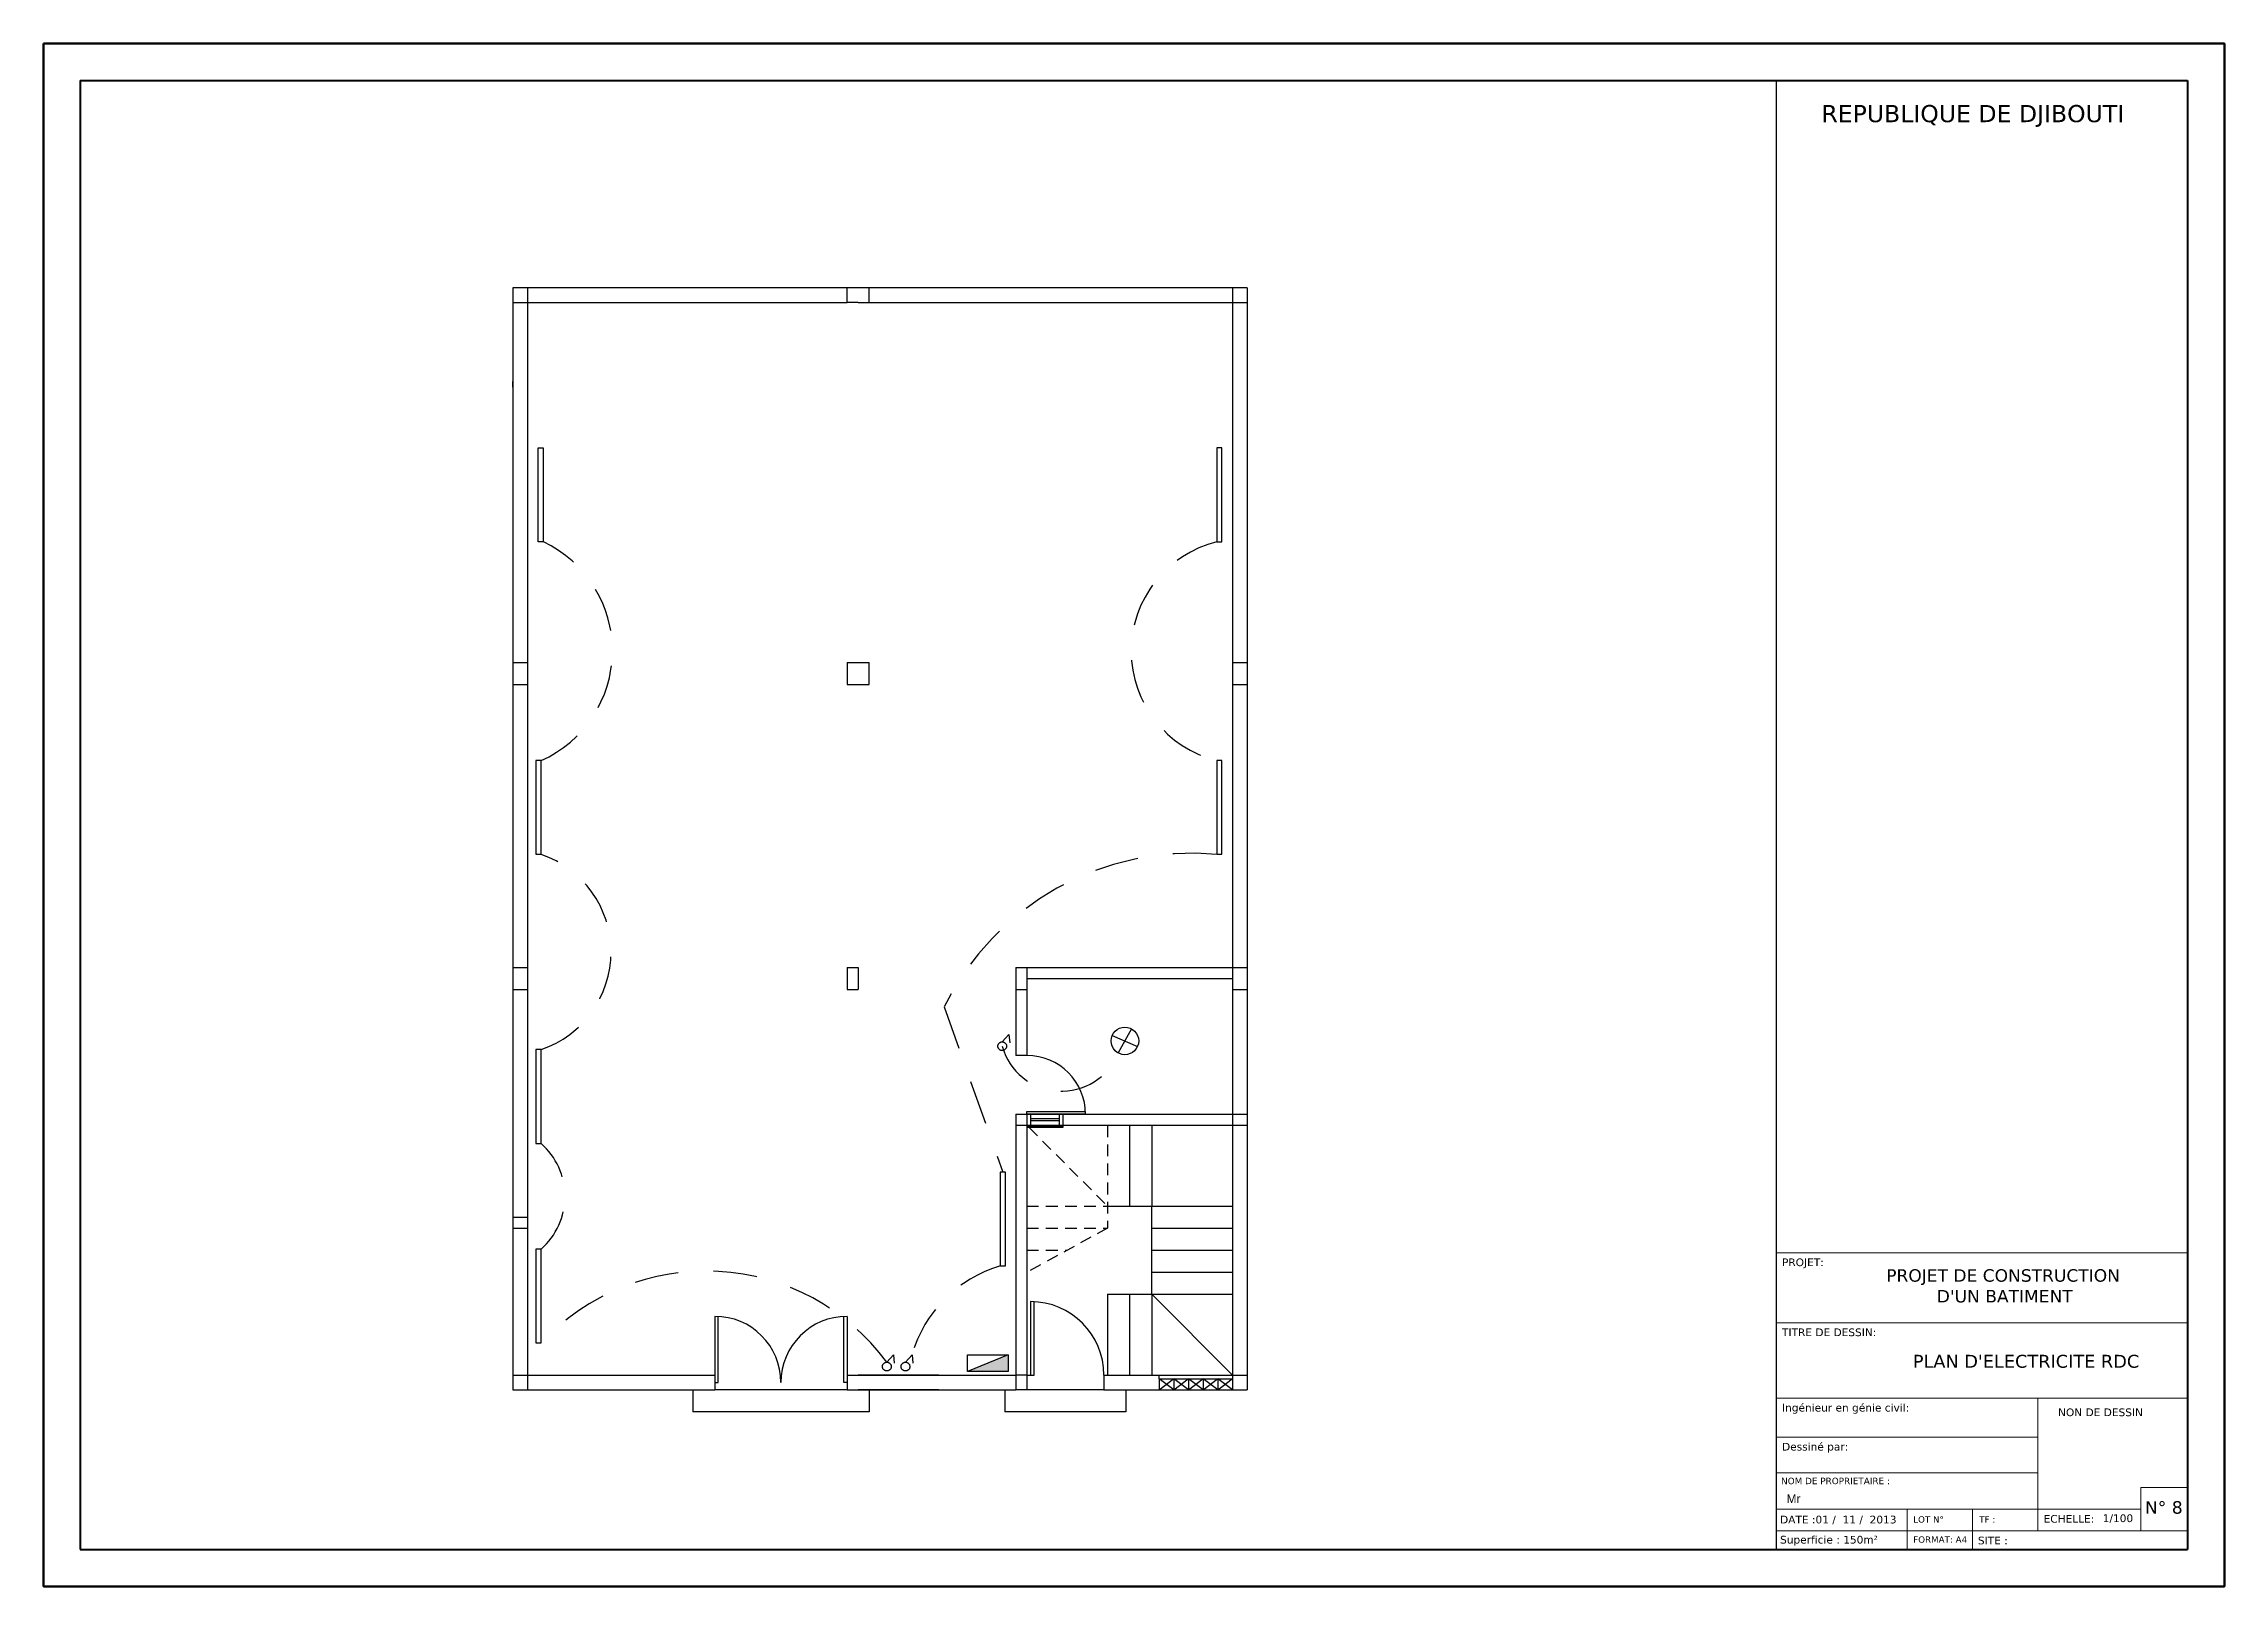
# Model space of a CAD drawing. Extents: x -110 to 3211, y -163 to 893.
# Drawn here: x 122.69 to 152.39, y 0.45 to 21.45 of the extents above; entities that cross this region are included whole.
import ezdxf

# ---------------------------------------------------------------- set-up
doc = ezdxf.new("R2010")
doc.units = 0
doc.header["$LTSCALE"] = 0.8
doc.header["$MEASUREMENT"] = 0
doc.linetypes.add('DASHED', pattern=[0.75, 0.5, -0.25])
doc.linetypes.add('JIS_02_0.7', pattern=[1.35, 0.75, -0.6])
doc.layers.get('0').update_dxf_attribs({"color": 5, "linetype": 'CONTINUOUS'})
for name, color, linetype in [('COMBLDG', 7, 'CONTINUOUS'), ('STR', 5, 'CONTINUOUS'), ('WALL', 6, 'CONTINUOUS'), ('électricité', 1, 'CONTINUOUS')]:
    doc.layers.add(name, color=color, linetype=linetype)

msp = doc.modelspace()

# ---------------------------------------------------------------- texts
at = {"layer": 'COMBLDG', "color": 7, "lineweight": 9, "attachment_point": 1}
for s, insert, char_height, width in [('\\pi1.6214;{\\fVerdana|b0|i0|c0|p34;REPUBLIQUE DE DJIBOUTI}', (145.283, 20.618, -0.623), 0.23381, 7.52173), ('{\\fVerdana|b0|i0|c0|p34;\\C55;PROJET:}', (146.368, 4.917, -0.147), 0.10489, 11.75043), ("\\pi1.5704;{\\fVerdana|b0|i0|c0|p34;PROJET DE CONSTRUCTION \\P\\pi2.259;D'UN BATIMENT }", (146.217, 4.77, 0.603), 0.16932, 6.38547), ('{\\fVerdana|b0|i0|c0|p34;\\C55;TITRE DE DESSIN:}', (146.368, 3.964, -0.147), 0.10489, 11.75043), ("{\\fVerdana|b0|i0|c0|p34;PLAN D'ELECTRICITE RDC}", (148.15, 3.605, -0.098), 0.17573, 5.65342), ('{\\fVerdana|b0|i0|c0|p34;\\C55;Ingénieur en génie civil:}', (146.368, 2.938, -0.147), 0.10489, 11.75043), ('{\\fVerdana|b0|i0|c0|p34;NON DE DESSIN}', (150.128, 2.875, -0.478), 0.10489, 11.75043), ('{\\fVerdana|b0|i0|c0|p34;\\C55;Dessiné par:}', (146.369, 2.407, -0.323), 0.10489, 11.75043), ('{\\fVerdana|b0|i0|c0|p34;\\C55;NOM DE PROPRIETAIRE :}', (146.356, 1.932, -0.094), 0.08772, 9.82617), ('{\\fArial|b0|i0|c0|p34; \\fColonna MT|b0|i0|c0|p82; \\H1.143x;Mr }', (146.352, 1.706, -0.176), 0.10489, 11.75043), ('{\\fVerdana|b0|i0|c0|p34;N° 8}', (151.311, 1.613, -0.12), 0.1704, 19.08879), ('{\\fVerdana|b0|i0|c0|p34;DATE :01 /  11 /  2013}', (146.342, 1.415, -0.323), 0.10489, 11.75043), ('{\\fVerdana|b0|i0|c0|p34;LOT N° }', (148.155, 1.408, -0.228), 0.08651, 9.69138), ('{\\fVerdana|b0|i0|c0|p34;TF : }', (149.054, 1.408, -0.267), 0.08651, 9.69138), ('{\\fVerdana|b0|i0|c0|p34;ECHELLE:}', (149.931, 1.425, -0.668), 0.10489, 11.75043), ('{\\fVerdana|b0|i0|c0|p34;1/100}', (150.736, 1.433, -0.565), 0.10489, 11.75043), ('{\\fVerdana|b0|i0|c0|p34;Superficie : 150m²}', (146.342, 1.141, -0.32), 0.10489, 11.75043), ('{\\fVerdana|b0|i0|c0|p34;FORMAT: A4}', (148.155, 1.133, -0.264), 0.08651, 9.69138), ('{\\fVerdana|b0|i0|c0|p34;SITE : }', (149.036, 1.13, -0.323), 0.10489, 11.75043)]:
    msp.add_mtext(s, dxfattribs=dict(at, insert=insert, char_height=char_height, width=width))

# ---------------------------------------------------------------- hatches: boundary and pattern name
at = {"layer": 'WALL'}
h = msp.add_hatch(dxfattribs=at)
h.set_pattern_fill('NET', scale=0.1, angle=45, style=0)
h.set_pattern_definition([(45, (-29.638753, -95.692825), (-0.0088388348, 0.0088388348), []), (135, (-29.638753, -95.692825), (-0.0088388348, -0.0088388348), [])])
h.paths.add_polyline_path([(136.576, 6.699), (136.576, 6.729), (136.084, 6.729), (136.084, 6.699)])
at = {"layer": 'électricité', "lineweight": 25}
msp.add_hatch(color=256, dxfattribs=at).paths.add_polyline_path([(135.829, 3.38), (135.829, 3.604), (135.274, 3.38)])

# ---------------------------------------------------------------- linework, layer by layer
at = {"color": 5, "lineweight": 40}
for p, q in [((123.193, 20.953), (123.193, 0.953)), ((123.193, 20.953), (151.893, 20.953)), ((151.893, 20.953), (151.893, 0.953)), ((123.193, 0.953), (151.893, 0.953))]:
    msp.add_line(p, q, dxfattribs=at)
at = {"color": 5, "lineweight": 100}
msp.add_lwpolyline([(122.693, 21.453), (152.393, 21.453), (152.393, 0.453), (122.693, 0.453)], close=True, dxfattribs=at)
at = {"layer": 'COMBLDG', "color": 7, "lineweight": 30}
msp.add_line((146.294, 0.953), (146.294, 20.953), dxfattribs=at)
at = {"layer": 'COMBLDG', "color": 7, "lineweight": 9}
for p, q in [((146.294, 4.995, 0.176), (151.893, 4.995, -0.565)), ((146.294, 4.042, 0.176), (151.893, 4.042, -0.565)), ((146.294, 3.016, 0.176), (151.893, 3.016, -0.565)), ((149.851, 3.016, -0.295), (149.851, 1.208, -0.532)), ((146.294, 2.485, 0), (149.851, 2.485, -0.47)), ((146.294, 1.997, 0.176), (149.851, 1.997, -0.295)), ((151.254, 1.797, -1.065), (151.893, 1.797, -1.13)), ((151.254, 1.797, 0), (151.254, 1.208, 0)), ((146.294, 1.502), (151.254, 1.502, -0.5)), ((148.072, 1.502, 0.039), (148.072, 0.953, -0.033)), ((148.962, 0.953, 0), (148.962, 1.502, 0)), ((146.294, 1.208, 0), (151.893, 1.208))]:
    msp.add_line(p, q, dxfattribs=at)
at = {"layer": 'STR', "color": 252, "linetype": 'DASHED', "ltscale": 0.4}
for p, q in [((136.114, 6.699), (137.184, 5.629)), ((137.184, 6.729), (137.184, 5.329)), ((136.084, 5.629), (137.184, 5.629)), ((136.084, 5.329), (137.184, 5.329)), ((137.184, 5.329), (136.084, 4.729)), ((136.084, 5.029), (136.634, 5.029))]:
    msp.add_line(p, q, dxfattribs=at)
at = {"layer": 'STR', "color": 252}
for p, q in [((137.484, 6.729), (137.484, 5.629)), ((137.784, 6.729), (137.784, 5.629)), ((137.184, 5.629), (138.884, 5.629)), ((137.784, 4.429), (137.784, 5.629)), ((137.784, 5.329), (138.884, 5.329)), ((137.784, 5.029), (138.884, 5.029)), ((137.784, 4.729), (138.884, 4.729)), ((137.184, 4.429), (138.884, 4.429)), ((137.184, 4.429), (137.184, 3.329)), ((137.484, 4.429), (137.484, 3.329)), ((137.784, 4.429), (137.784, 3.329)), ((137.784, 4.429), (138.884, 3.329)), ((131.535, 3.129), (131.535, 2.829)), ((133.635, 3.129), (131.835, 3.129)), ((133.935, 3.129), (133.935, 2.829)), ((135.784, 3.129), (135.784, 2.829)), ((137.134, 3.129), (136.084, 3.129)), ((137.434, 3.129), (137.434, 2.829)), ((133.935, 2.829), (131.535, 2.829)), ((137.434, 2.829), (135.784, 2.829))]:
    msp.add_line(p, q, dxfattribs=at)
at = {"layer": 'WALL', "color": 7}
for p, q in [((129.084, 18.129), (129.084, 3.129)), ((129.084, 18.129), (129.084, 4.304)), ((139.084, 18.129), (129.084, 18.129)), ((129.284, 18.129), (129.284, 3.129)), ((133.635, 17.929), (133.635, 18.129)), ((133.935, 17.929), (133.935, 18.129)), ((138.884, 18.129), (138.884, 7.779)), ((139.084, 18.129), (139.084, 7.779)), ((129.084, 17.929), (133.635, 17.929)), ((133.785, 17.929), (133.635, 17.929)), ((133.785, 17.929), (139.084, 17.929)), ((129.084, 16.929), (129.084, 16.854)), ((129.084, 16.929), (129.084, 16.854)), ((129.084, 16.779), (129.084, 16.854)), ((129.084, 16.779), (129.084, 16.854)), ((129.084, 13.029), (129.284, 13.029)), ((133.635, 13.029), (133.935, 13.029)), ((133.635, 13.029), (133.635, 12.729)), ((133.935, 12.729), (133.935, 13.029)), ((138.884, 13.029), (139.084, 13.029)), ((129.084, 12.729), (129.284, 12.729)), ((133.635, 12.729), (133.935, 12.729)), ((138.884, 12.729), (139.084, 12.729)), ((129.084, 8.879), (129.284, 8.879)), ((133.635, 8.879), (133.785, 8.879)), ((133.635, 8.879), (133.635, 8.579)), ((133.635, 8.879), (133.635, 8.579)), ((133.785, 8.879), (133.785, 8.579)), ((133.785, 8.879), (133.785, 8.579)), ((135.934, 8.879), (139.084, 8.879)), ((135.934, 8.879), (135.934, 7.679)), ((136.084, 8.879), (136.084, 7.679)), ((136.084, 8.729), (138.884, 8.729)), ((129.084, 8.579), (129.284, 8.579)), ((133.635, 8.579), (133.785, 8.579)), ((135.934, 8.579), (136.084, 8.579)), ((138.884, 8.579), (139.084, 8.579)), ((138.884, 7.779), (138.884, 3.279)), ((139.084, 7.779), (139.084, 3.129)), ((136.084, 7.679), (135.934, 7.679)), ((135.934, 6.879), (139.084, 6.879)), ((135.934, 6.879), (135.934, 3.129)), ((136.084, 6.879), (136.084, 6.919)), ((136.084, 6.919), (136.883, 6.919)), ((136.084, 6.879), (136.084, 3.129)), ((136.884, 6.879), (136.084, 6.879)), ((136.134, 6.879), (136.134, 6.729)), ((136.526, 6.879), (136.526, 6.729)), ((136.576, 6.879), (136.576, 6.729)), ((135.934, 6.729), (139.084, 6.729)), ((136.576, 6.699), (136.084, 6.699)), ((136.526, 6.819), (136.134, 6.819)), ((136.526, 6.789), (136.134, 6.789)), ((136.576, 6.729), (136.576, 6.699)), ((129.084, 5.479), (129.284, 5.479)), ((129.084, 5.329), (129.284, 5.329)), ((136.134, 4.329), (136.134, 3.329)), ((136.184, 3.329), (136.184, 4.327)), ((131.835, 4.129), (131.835, 3.229)), ((131.88, 3.229), (131.88, 4.128)), ((133.59, 3.229), (133.59, 4.128)), ((133.635, 4.129), (133.635, 3.229)), ((129.084, 3.329), (131.835, 3.329)), ((131.835, 3.329), (131.835, 3.129)), ((133.635, 3.329), (135.934, 3.329)), ((133.635, 3.329), (133.635, 3.129)), ((134.884, 3.329), (133.785, 3.329)), ((135.884, 3.329), (135.934, 3.329)), ((136.084, 3.329), (135.934, 3.329)), ((136.084, 3.329), (136.134, 3.329)), ((136.134, 3.329), (136.184, 3.329)), ((137.134, 3.329), (139.084, 3.329)), ((137.134, 3.329), (137.134, 3.129)), ((137.884, 3.279), (137.884, 3.329)), ((137.884, 3.279), (137.884, 3.129)), ((137.884, 3.129), (138.079, 3.279)), ((138.084, 3.129), (137.884, 3.279)), ((137.884, 3.279), (138.884, 3.279)), ((138.084, 3.279), (138.084, 3.129)), ((138.084, 3.129), (138.279, 3.279)), ((138.284, 3.129), (138.084, 3.279)), ((138.284, 3.279), (138.284, 3.129)), ((138.284, 3.129), (138.479, 3.279)), ((138.484, 3.129), (138.284, 3.279)), ((138.484, 3.279), (138.484, 3.129)), ((138.484, 3.129), (138.679, 3.279)), ((138.684, 3.129), (138.484, 3.279)), ((138.684, 3.279), (138.684, 3.129)), ((138.684, 3.129), (138.879, 3.279)), ((138.884, 3.129), (138.684, 3.279)), ((138.884, 3.279), (138.884, 3.129)), ((129.084, 3.129), (131.835, 3.129)), ((131.835, 3.229), (131.88, 3.229)), ((133.635, 3.229), (133.59, 3.229)), ((133.635, 3.129), (135.934, 3.129)), ((134.884, 3.129), (133.785, 3.129)), ((136.084, 3.129), (135.934, 3.129)), ((137.134, 3.129), (138.934, 3.129)), ((138.934, 3.129), (139.084, 3.129)), ((138.934, 3.129), (139.084, 3.129)), ((138.934, 3.129), (139.084, 3.129))]:
    msp.add_line(p, q, dxfattribs=at)
for centre, radius, start, end in [((136.084, 6.879), 0.8, 0, 90), ((136.134, 3.329), 1, 0, 90), ((131.835, 3.229), 0.9, 0, 90), ((133.635, 3.229), 0.9, 90, 180)]:
    msp.add_arc(centre, radius, start, end, dxfattribs=at)
at = {"layer": 'électricité', "linetype": 'JIS_02_0.7'}
for p, q in [((134.957, 8.343), (135.756, 6.093)), ((135.748, 7.865), (135.837, 7.966)), ((135.748, 7.865), (135.837, 7.966)), ((135.837, 7.966), (135.85, 7.852)), ((135.837, 7.966), (135.85, 7.852)), ((134.177, 3.505), (134.266, 3.605)), ((134.266, 3.605), (134.279, 3.492)), ((134.431, 3.505), (134.52, 3.605)), ((134.52, 3.605), (134.533, 3.492))]:
    msp.add_line(p, q, dxfattribs=at)
at = {"layer": 'électricité'}
for p, q in [((137.51, 8.042), (137.328, 7.714)), ((137.248, 7.953), (137.591, 7.802))]:
    msp.add_line(p, q, dxfattribs=at)
at = {"layer": 'électricité', "lineweight": 25}
msp.add_line((135.829, 3.604), (135.274, 3.38), dxfattribs=at)
at = {"layer": 'électricité'}
for points in [[(129.498, 15.949), (129.498, 14.673), (129.427, 14.673), (129.427, 15.949), (129.498, 15.949)], [(138.67, 15.949), (138.67, 14.673), (138.741, 14.673), (138.741, 15.949), (138.67, 15.949)], [(129.398, 11.695), (129.398, 10.418), (129.469, 10.418), (129.469, 11.695), (129.398, 11.695)], [(138.67, 11.695), (138.67, 10.418), (138.741, 10.418), (138.741, 11.695), (138.67, 11.695)], [(129.398, 7.759), (129.398, 6.483), (129.469, 6.483), (129.469, 7.759), (129.398, 7.759)], [(135.72, 6.093), (135.72, 4.816), (135.791, 4.816), (135.791, 6.093), (135.72, 6.093)], [(129.398, 5.044), (129.398, 3.767), (129.469, 3.767), (129.469, 5.044), (129.398, 5.044)]]:
    msp.add_lwpolyline(points, dxfattribs=at)
at = {"layer": 'électricité', "lineweight": 25}
msp.add_lwpolyline([(135.274, 3.604), (135.829, 3.604), (135.829, 3.38), (135.274, 3.38)], close=True, dxfattribs=at)
at = {"layer": 'électricité'}
msp.add_circle((137.419, 7.878), 0.188, dxfattribs=at)
at = {"layer": 'électricité', "linetype": 'JIS_02_0.7'}
for centre in [(135.748, 7.806), (135.748, 7.806), (134.177, 3.445), (134.431, 3.445)]:
    msp.add_circle(centre, 0.0596, dxfattribs=at)
for centre, radius, start, end in [((128.802, 13.19), 1.638, 294.0462, 64.7617), ((139.037, 13.183), 1.532, 103.7348, 256.1693), ((129.017, 9.089), 1.404, 288.7794, 71.1131), ((138.33, 6.665), 3.768, 84.7874, 153.5536), ((136.554, 8.029), 0.836, 195.5228, 337.8182), ((128.833, 5.763), 0.96, 311.4592, 48.5408), ((136.215, 3.123), 1.762, 106.2153, 164.1147), ((131.714, 1.682), 3.064, 36.509, 137.1069)]:
    msp.add_arc(centre, radius, start, end, dxfattribs=at)

msp.set_redraw_order([(e.dxf.handle, doc.entitydb.next_handle()) for e in msp.query("TEXT MTEXT ATTDEF DIMENSION ARC_DIMENSION")])  # texts and dimensions are drawn at this point

doc.saveas('drawing.dxf')
